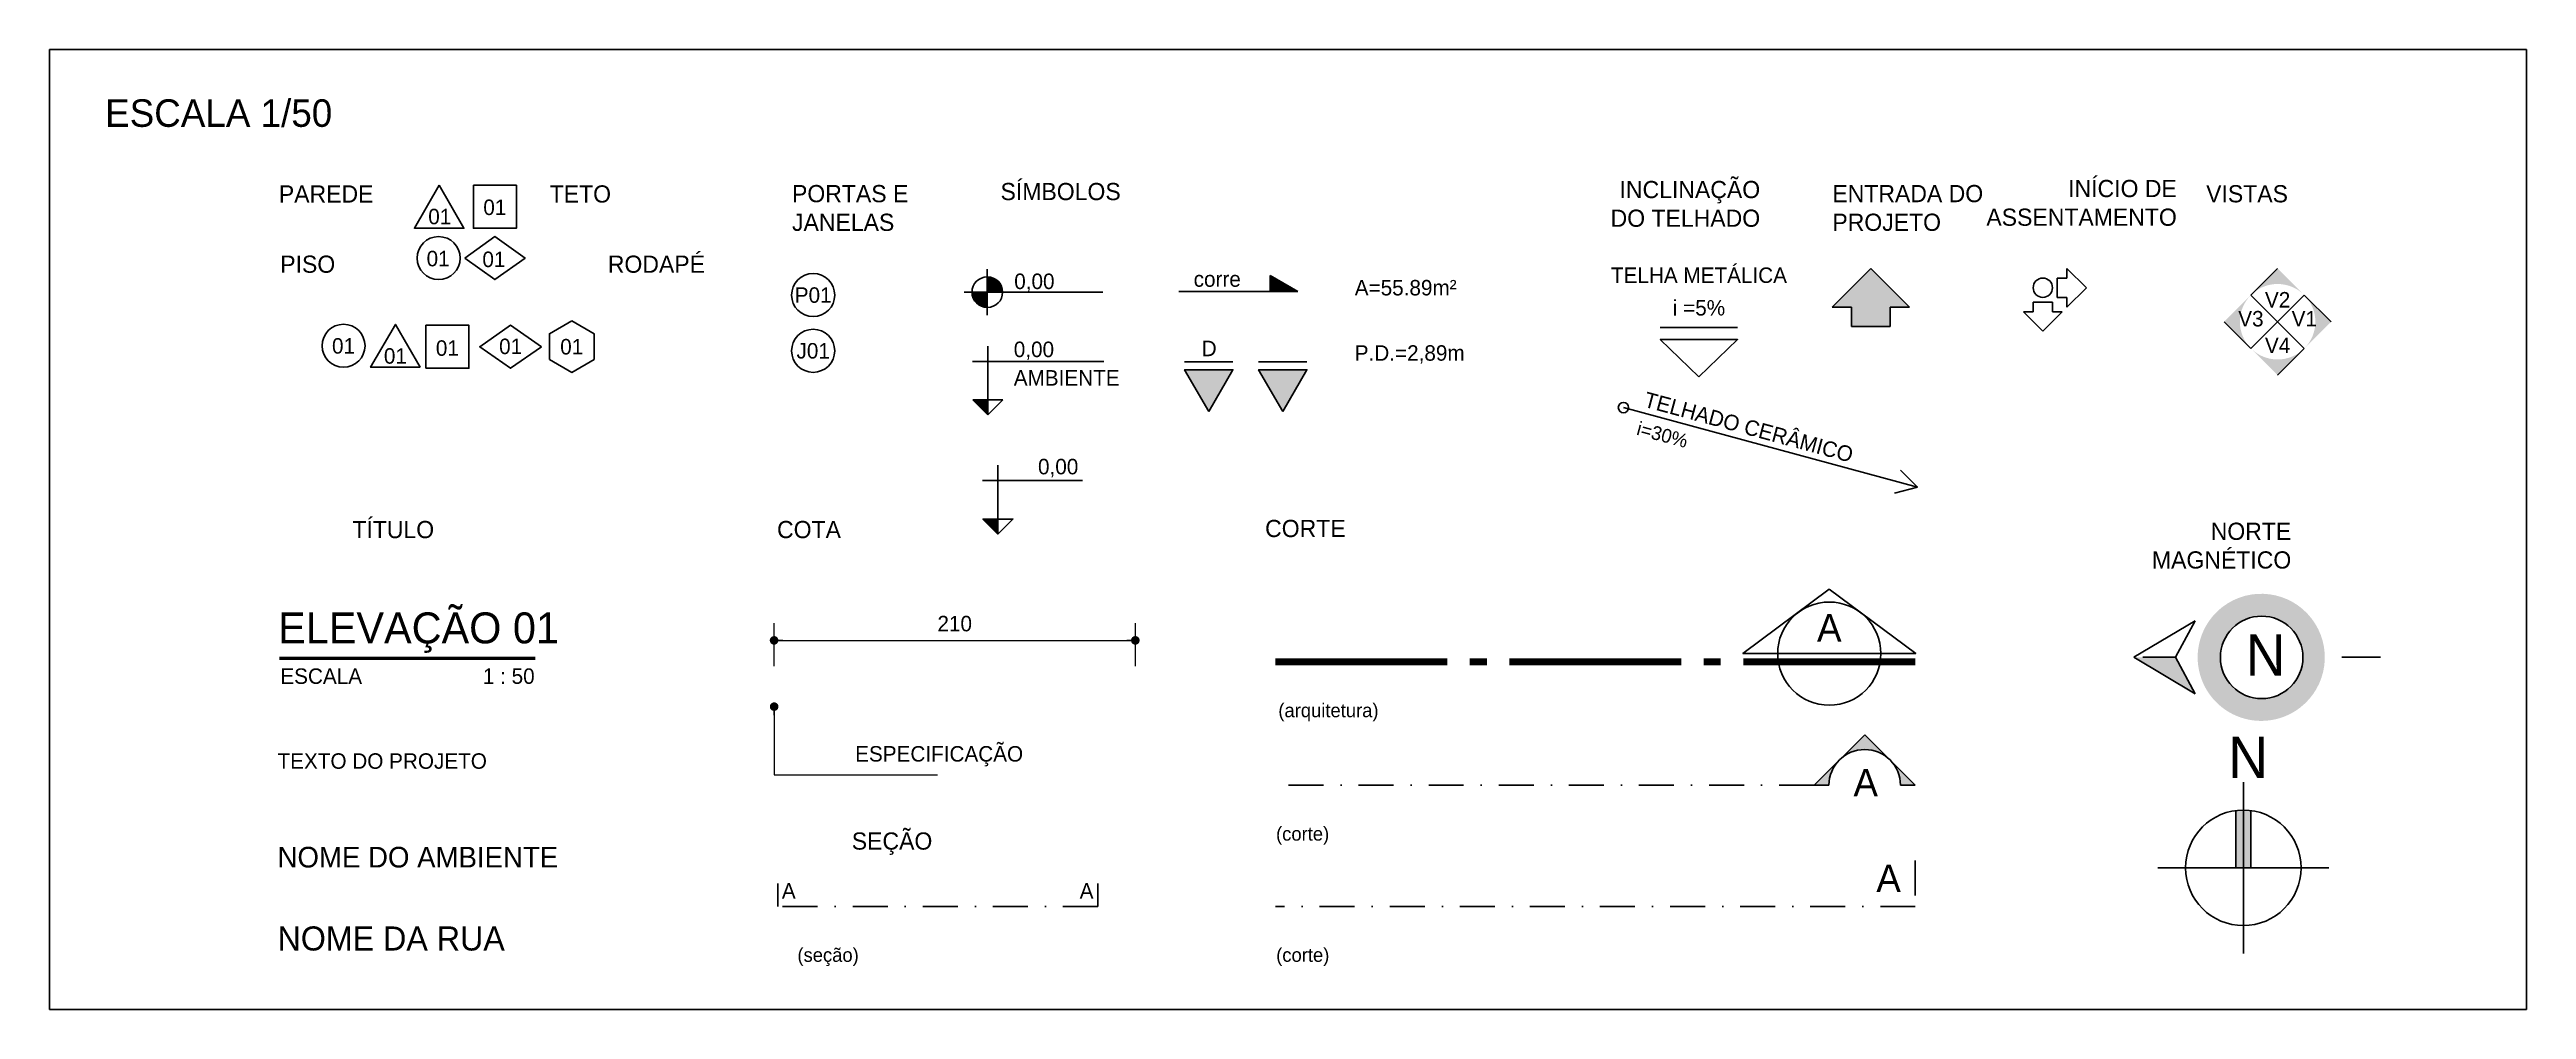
# Model space of a CAD drawing. Header units: centimetres. Extents: x 0 to 1084401, y -139216 to 99734.
# Drawn here: x 40301 to 41741, y -70184 to -69626 of the extents above; entities that cross this region are included whole.
import ezdxf
from ezdxf.enums import TextEntityAlignment as Align

# ---------------------------------------------------------------- set-up
doc = ezdxf.new("R2010")
doc.units = ezdxf.units.CM
doc.header["$LTSCALE"] = 4
doc.linetypes.add('DASHDOT', pattern=[25.4, 12.7, -6.35, 0, -6.35])
for name, color, linetype in [('0.6', 6, 'Continuous'), ('B-CORTE', 4, 'DASHDOT'), ('B-COTAS', 1, 'Continuous'), ('B-SIMBOLOS', 2, 'Continuous'), ('C-TEXTO-02', 2, 'Continuous')]:
    doc.layers.add(name, color=color, linetype=linetype)
doc.layers.add('C-TEXTO-01', color=2, linetype='Continuous', lineweight=20)
doc.layers.add('C-TEXTO-03', color=2, linetype='Continuous', lineweight=20)
doc.styles.add('Esc.50', font='ERASLGHT.TTF', dxfattribs={"height": 9})
doc.styles.add('RSA', font='arial.ttf')
doc.styles.add('S0', font='ERASDEMI.TTF')
doc.styles.add('S1', font='romans.shx', dxfattribs={"height": 100})
doc.styles.add('S2', font='romans.shx', dxfattribs={"height": 0.2})
doc.styles.add('Símbolos', font='ERASLGHT.TTF')
doc.dimstyles.new('ARQ50', dxfattribs={"dimscale": 50, "dimtxt": 9, "dimasz": 0.1, "dimexe": 0.2, "dimexo": 0.2, "dimgap": 0.1, "dimtad": 1, "dimzin": 12, "dimdsep": 46, "dimtxsty": 'Esc.50', "dimblk1": 'DOT', "dimblk2": 'DOT', "dimsah": 1, "dimcen": 0.4, "dimclrd": 256, "dimclre": 256, "dimclrt": 2, "dimadec": 0, "dimazin": 0, "dimtfac": 1, "dimtix": 1, "dimtmove": 2, "dimatfit": 3, "dimldrblk": 'DOT', "dimfxl": 0.3, "dimfxlon": 1, "dimtolj": 1, "dimtzin": 12, "dimlwd": 9, "dimlwe": 9, "dimarcsym": 0})

msp = doc.modelspace()

# ---------------------------------------------------------------- texts
at = {"layer": 'C-TEXTO-01', "char_height": 9, "attachment_point": 7, "style": 'Símbolos'}
for s, insert in [('corre', (40965.799, -69763.645)), ('A=55.89m²', (41059.435, -69768.675)), ('P.D.=2,89m', (41059.435, -69808.182))]:
    msp.add_mtext(s, dxfattribs=dict(at, insert=insert))
at = {"layer": 'C-TEXTO-01', "attachment_point": 1, "style": 'Símbolos'}
for s, insert, char_height, width in [('0,00', (40875.323, -69863.558), 9, 36.98947), ('TEXTO DO PROJETO', (40433.269, -70034.759), 9, 195.90439), ('A', (41349.319, -70043.823), 16, 24.89038), ('A', (41362.623, -70099.448), 16, 22.65231)]:
    msp.add_mtext(s, dxfattribs=dict(at, insert=insert, char_height=char_height, width=width))
at = {"layer": 'C-TEXTO-02', "attachment_point": 7}
for s, insert, char_height, style in [('ELEVAÇÃO 01', (40433.628, -69976.391), 18, 'Símbolos'), ('ESPECIFICAÇÃO', (40769.027, -70042.338), 9, 'Esc.50')]:
    msp.add_mtext(s, dxfattribs=dict(at, insert=insert, char_height=char_height, style=style))
at = {"layer": 'C-TEXTO-02', "attachment_point": 1, "style": 'Símbolos'}
for s, insert, char_height, width in [('ESCALA                     1 : 50', (40434.898, -69985.401), 9, 202.541), ('NOME DO AMBIENTE', (40433.269, -70089.143), 12, 195.90439)]:
    msp.add_mtext(s, dxfattribs=dict(at, insert=insert, char_height=char_height, width=width))
at = {"layer": 'C-TEXTO-03', "attachment_point": 1, "style": 'Símbolos'}
for s, insert, char_height, width in [('A', (40726.42, -70110.235), 9, 10.29551), ('A', (40899.545, -70110.235), 9, 10.29551), ('NOME DA RUA', (40433.269, -70135.42), 14, 195.90439)]:
    msp.add_mtext(s, dxfattribs=dict(at, insert=insert, char_height=char_height, width=width))
at = {"layer": 'DEFPOINTS', "color": 9, "insert": (40333.055, -69670.762), "char_height": 16, "attachment_point": 7, "style": 'Símbolos'}
msp.add_mtext('ESCALA 1/50', dxfattribs=at)
at = {"layer": 'DEFPOINTS', "width": 90.25757, "attachment_point": 3, "style": 'Símbolos'}
for s, insert, char_height in [('\\A1;SÍMBOLOS', (40923.395, -69703.145), 10), ('INCLINAÇÃO\\PDO TELHADO', (41295.092, -69701.981), 10), ('INÍCIO DE \\PASSENTAMENTO', (41537.285, -69701.393), 10), ('\\A1;\\pxql;PAREDE', (40524.297, -69704.554), 10), ('\\A1;\\pxql;TETO', (40681.731, -69704.554), 10), ('\\A1;\\pxql;PORTAS E JANELAS', (40822.589, -69704.352), 10), ('\\pxql;ENTRADA DO\\PPROJETO', (41427.32, -69704.329), 10), ('{\\fAvantGarde Bk BT|b0|i0|c0|p34;VISTAS}', (41601.905, -69704.445), 10), ('\\A1;RODAPÉ', (40681.731, -69745.38), 10), ('\\A1;\\pxql;{\\fAvantGarde Bk BT|b0|i0|c0|p34;PISO}', (40525.102, -69745.38), 10), ('\\A1;{\\fAvantGarde Bk BT|b0|i0|c0|p34;TÍTULO}', (40524.297, -69899.666), 10), ('\\A1;\\pxql;COTA ', (40813.883, -69899.666), 10), ('{\\fAvantGarde Bk BT|b0|i0|c0|p34;CORTE }', (41054.133, -69899.04), 10), ('NORTE MAGNÉTICO', (41603.807, -69900.663), 10), ('{\\fAvantGarde Bk BT|b0|i0|c0|p34;(arquitetura)}', (41073.28, -70005.783), 8), ('{\\fAvantGarde Bk BT|b0|i0|c0|p34;SEÇÃO}', (40813.883, -70080.764), 10), ('{\\fAvantGarde Bk BT|b0|i0|c0|p34;(corte)}', (41044.587, -70077.533), 8), ('(seção)', (40771.135, -70147.996), 8), ('{\\fAvantGarde Bk BT|b0|i0|c0|p34;(corte)}', (41044.676, -70147.996), 8)]:
    msp.add_mtext(s, dxfattribs=dict(at, insert=insert, char_height=char_height))

# ---------------------------------------------------------------- blocks, each defined once
blk = doc.blocks.new('PADRÃO - ESPECIFICAÇÕES')
blk.add_lwpolyline([(-168, 276), (-24, 26), (-312, 26), (-168, 276)])
for points in [[(31, 276), (281, 276), (281, 26), (31, 26)], [(-19, -147), (156, -22), (331, -147), (156, -272)]]:
    blk.add_lwpolyline(points, close=True)
blk.add_circle((-171, -147), 125)
at = {"style": 'S1'}
for tag, p in [('PAREDE', (-164, 50)), ('TETO', (156, 103)), ('PISO', (-151, -195)), ('RODAPÉ', (156, -217))]:
    blk.add_attdef(tag, text='', height=100, dxfattribs=at).set_placement(p, align=Align.CENTER)
blk = doc.blocks.new('*U32')
blk.add_lwpolyline([(0.288, 0), (-0.288, 0), (0, 0.498)], close=True)
at = {"style": 'S2'}
blk.add_attdef('PAREDE', text='', height=0.2, dxfattribs=at).set_placement((0, 0.041), align=Align.CENTER)
blk = doc.blocks.new('PADRÃO - PISO')
blk.add_circle((0, 0), 0.25)
at = {"style": 'S2'}
blk.add_attdef('PISO', text='', height=0.2, dxfattribs=at).set_placement((0, -0.092), align=Align.CENTER)
blk = doc.blocks.new('PADRÃO - TETO')
blk.add_lwpolyline([(-0.25, -0.25), (-0.25, 0.25), (0.25, 0.25), (0.25, -0.25)], close=True)
at = {"style": 'S2'}
blk.add_attdef('TETO', text='', height=0.2, dxfattribs=at).set_placement((0, -0.105), align=Align.CENTER)
blk = doc.blocks.new('*U45')
blk.add_lwpolyline([(0.359, 0.25), (0, 0.5), (0, 0.5), (-0.359, 0.25), (-0.359, 0.25), (0, 0), (0.359, 0.25)])
at = {"style": 'S2'}
blk.add_attdef('RODAPÉ', text='', height=0.2, dxfattribs=at).set_placement((0, 0.145), align=Align.CENTER)
blk = doc.blocks.new('PADRÃO - DIVERSOS')
blk.add_lwpolyline([(0, 0.3), (-0.26, 0.15), (-0.26, -0.15), (0, -0.3), (0.26, -0.15), (0.26, 0.15)], close=True)
at = {"style": 'S2'}
blk.add_attdef('DIVERSOS', text='', height=0.2, dxfattribs=at).set_placement((0, -0.092), align=Align.CENTER)
blk = doc.blocks.new('*U42')
blk.add_hatch(color=256).paths.add_polyline_path([(0.485, 0.485), (0.97, 0), (0.485, -0.485, 0.414214)])
for p, q in [((0.485, 0.485), (0, 0)), ((0.97, 0), (0.485, 0.485)), ((0, 0), (0.485, -0.485))]:
    blk.add_line(p, q)
at = {"layer": 'B-SIMBOLOS', "style": 'S2'}
blk.add_attdef('V1-V2-V3-V4', text='', height=0.2, dxfattribs=at).set_placement((0.485, -0.086), align=Align.CENTER)
blk = doc.blocks.new('*U29')
blk.add_hatch(color=256).paths.add_polyline_path([(0.485, -0.485), (0, -0.97), (-0.485, -0.485, 0.414214)])
for p, q in [((0, 0), (-0.485, -0.485)), ((0.485, -0.485), (0, 0)), ((0, -0.97), (0.485, -0.485))]:
    blk.add_line(p, q)
at = {"layer": 'B-SIMBOLOS', "style": 'S2'}
blk.add_attdef('V1-V2-V3-V4', text='', height=0.2, dxfattribs=at).set_placement((0, -0.571), align=Align.CENTER)
blk = doc.blocks.new('*U30')
blk.add_hatch(color=256).paths.add_polyline_path([(-0.485, -0.485), (-0.97, 0), (-0.485, 0.485, 0.414214)])
for p, q in [((0, 0), (-0.485, 0.485)), ((-0.485, -0.485), (0, 0)), ((-0.97, 0), (-0.485, -0.485))]:
    blk.add_line(p, q)
at = {"layer": 'B-SIMBOLOS', "style": 'S2'}
blk.add_attdef('V1-V2-V3-V4', text='', height=0.2, dxfattribs=at).set_placement((-0.485, -0.086), align=Align.CENTER)
blk = doc.blocks.new('*U31')
blk.add_hatch(color=256).paths.add_polyline_path([(-0.485, 0.485), (0, 0.97), (0.485, 0.485, 0.414214)])
for p, q in [((0, 0.97), (-0.485, 0.485)), ((-0.485, 0.485), (0, 0)), ((0, 0), (0.485, 0.485))]:
    blk.add_line(p, q)
at = {"layer": 'B-SIMBOLOS', "style": 'S2'}
blk.add_attdef('V1-V2-V3-V4', text='', height=0.2, dxfattribs=at).set_placement((0, 0.399), align=Align.CENTER)
blk = doc.blocks.new('*U21')
h = blk.add_hatch(color=256)
h.paths.add_polyline_path([(0.269, 0.178), (0.269, 0), (0.447, 0, 0.414214)])
h.paths.add_polyline_path([(0.269, 0), (0.091, 0, 0.414214), (0.269, -0.178)])
for p, q in [((1.61, 0), (0, 0)), ((0.269, 0.269), (0.269, -0.269))]:
    blk.add_line(p, q)
blk.add_circle((0.269, 0), 0.178)
at = {"style": 'S2'}
blk.add_attdef('NÍVEL', (0.582, 0.036), '', height=0.2, dxfattribs=at)
blk = doc.blocks.new('PADRÃO - NIVEL AMBIENTE1')
blk.add_hatch(color=256).paths.add_polyline_path([(0.269, -0.447), (0.095, -0.447), (0.269, -0.62)])
for p, q in [((0.269, 0.178), (0.269, -0.62)), ((1.621, 0), (0.091, 0)), ((0.269, -0.62), (0.095, -0.447)), ((0.095, -0.447), (0.443, -0.447)), ((0.269, -0.62), (0.443, -0.447))]:
    blk.add_line(p, q)
at = {"style": 'S2'}
for tag, p in [('NÍVEL', (0.572, 0.051)), ('AMBIENTE', (0.572, -0.28))]:
    blk.add_attdef(tag, p, '', height=0.2, dxfattribs=at)
blk = doc.blocks.new('*U33')
blk.add_line((-0.45, 0.573), (0.45, 0.573))
blk.add_lwpolyline([(0, 0), (0.45, 0.433), (-0.45, 0.433)], close=True)
at = {"style": 'S2'}
for tag, p in [('COBERTURA', (0, 1.092)), ('INCLINAÇÃO', (0, 0.713))]:
    blk.add_attdef(tag, text='', height=0.2, dxfattribs=at).set_placement(p, align=Align.CENTER)
blk = doc.blocks.new('DESCE11')
h = blk.add_hatch(color=256)
h.dxf.hatch_style = 1
h.paths.add_polyline_path([(-1779.84, 290.55), (-1792.34, 290.55), (-1786.09, 279.72)])
blk.add_line((-1779.84, 292.55), (-1792.34, 292.55))
blk.add_lwpolyline([(-1786.09, 279.72), (-1792.34, 290.55), (-1779.84, 290.55)], close=True)
blk = doc.blocks.new('*U47')
blk.add_line((6.25, 12.83), (-6.25, 12.83))
blk.add_lwpolyline([(0, 0), (-6.25, 10.83), (6.25, 10.83)], close=True)
at = {"layer": 'C-TEXTO-01', "style": 'Símbolos'}
blk.add_text('D', height=4, dxfattribs=at).set_placement((-1.82, 14.31))
blk = doc.blocks.new('DOT')
at = {"color": 0, "linetype": 'ByBlock'}
blk.add_line((-0.5, 0), (-1, 0), dxfattribs=at)
at = {"color": 0, "linetype": 'ByBlock', "const_width": 0.5}
blk.add_lwpolyline([(-0.25, 0, 1), (0.25, 0, 1)], format="xyb", close=True, dxfattribs=at)
blk = doc.blocks.new('*D49')
at = {"layer": 'B-COTAS', "lineweight": 9, "transparency": 16777216}
for p, q in [((40721.9, -69984.1), (40721.9, -69959.1)), ((40931.9, -69984.1), (40931.9, -69959.1)), ((40726.9, -69969.1), (40926.9, -69969.1))]:
    blk.add_line(p, q, dxfattribs=at)
at = {"layer": 'DEFPOINTS', "color": 0, "transparency": 16777216}
for p in [(40931.9, -69969.1), (40721.9, -70047.3), (40931.9, -70047.4)]:
    blk.add_point(p, dxfattribs=at)
at = {"layer": 'B-COTAS', "lineweight": 9, "transparency": 16777216, "xscale": 5, "yscale": 5, "zscale": 5, "rotation": 180}
blk.add_blockref('DOT', (40721.9, -69969.1), dxfattribs=at)
at = {"layer": 'B-COTAS', "lineweight": 9, "transparency": 16777216, "xscale": 5, "yscale": 5, "zscale": 5}
blk.add_blockref('DOT', (40931.9, -69969.1), dxfattribs=at)
at = {"layer": 'B-COTAS', "color": 2, "transparency": 16777216, "insert": (40826.9, -69959.4), "char_height": 9, "attachment_point": 5, "style": 'Esc.50'}
blk.add_mtext('\\A1;210', dxfattribs=at)
blk = doc.blocks.new('_Dot')
at = {"color": 0, "linetype": 'ByBlock', "lineweight": -2}
blk.add_line((-0.5, 0), (-1, 0), dxfattribs=at)
at = {"color": 0, "linetype": 'ByBlock', "const_width": 0.5}
blk.add_lwpolyline([(-0.25, 0, 1), (0.25, 0, 1)], format="xyb", close=True, dxfattribs=at)
blk = doc.blocks.new('A$C114277C9')
h = blk.add_hatch(color=256)
h.dxf.hatch_style = 1
h.paths.add_polyline_path([(852, 148), (852, 0), (1109, 0)])
for p, q in [((0, 0), (1109, 0)), ((1109, 0), (852, 148)), ((852, 148), (852, 0))]:
    blk.add_line(p, q)
blk = doc.blocks.new('JANELA')
blk.add_circle((0, 0), 31.2)
at = {"color": 7, "style": 'RSA'}
blk.add_attdef('J', text='', height=20, dxfattribs=at).set_placement((0, 0), align=Align.MIDDLE_CENTER)
blk = doc.blocks.new('SENTIDO INCL')
for p, q in [((0, 0), (295, 0)), ((295, 0), (275.1, 11.5)), ((295, 0), (275.1, -11.5))]:
    blk.add_line(p, q)
blk.add_circle((0, 0), 5)
at = {"color": 7, "style": 'RSA'}
for tag, p in [('SENTIDO', (17.9, 6)), ('INCLINAÇÃO', (18.3, -22.1))]:
    blk.add_attdef(tag, p, '', height=15, dxfattribs=at)
blk = doc.blocks.new('*U28')
for p, q in [((-0.5, 0.25), (0, 0.75)), ((0, 0.75), (0.5, 0.25)), ((-0.25, 0.25), (-0.5, 0.25)), ((-0.25, 0), (-0.25, 0.25)), ((0.25, 0), (-0.25, 0)), ((0.5, 0.25), (0.25, 0.25)), ((0.25, 0.25), (0.25, 0))]:
    blk.add_line(p, q)
blk = doc.blocks.new('*U41')
for p, q in [((0.187, -0.125), (0.187, 0.125)), ((0.187, 0.125), (0.312, 0.125)), ((0.312, 0.25), (0.562, 0)), ((0.312, 0.125), (0.312, 0.25)), ((0.562, 0), (0.312, -0.25)), ((0, -0.562), (-0.25, -0.313)), ((-0.25, -0.313), (-0.125, -0.313)), ((-0.125, -0.313), (-0.125, -0.187)), ((-0.125, -0.187), (0.125, -0.187)), ((0.25, -0.313), (0, -0.562)), ((0.125, -0.187), (0.125, -0.313)), ((0.125, -0.313), (0.25, -0.313)), ((0.312, -0.125), (0.187, -0.125)), ((0.312, -0.25), (0.312, -0.125))]:
    blk.add_line(p, q)
blk.add_circle((0, 0), 0.125)
blk = doc.blocks.new('*U40')
blk.add_lwpolyline([(40.25, 5.28), (46.53, 0.6), (33.97, 0.6)], close=True)
at = {"ltscale": 0.7, "const_width": 0.5}
for points in [[(12.5, 0), (0, 0)], [(15.37, 0), (14.12, 0)], [(29.5, 0), (17, 0)], [(32.37, 0), (31.12, 0)], [(46.5, 0), (34, 0)]]:
    blk.add_lwpolyline(points, dxfattribs=at)
blk.add_circle((40.25, 0.6), 3.75)
at = {"style": 'S0'}
blk.add_attdef('LETRA_CORTE', text='', height=2, dxfattribs=at).set_placement((40.25, 2.48), align=Align.MIDDLE_CENTER)
blk = doc.blocks.new('A$C7EF14637')
at = {"layer": 'B-SIMBOLOS'}
h = blk.add_hatch(color=251, dxfattribs=at)
h.dxf.hatch_style = 1
h.set_gradient(color1=(90, 98, 114), color2=(235, 235, 235), tint=0.01, name='INVCYLINDER')
h.paths.add_polyline_path([(48.32, -14.64, 1), (25.76, 14.63, 1)])
h.paths.add_polyline_path([(27.68, 12.14, -1), (46.4, -12.15, -1)], flags=16)
h.paths.add_polyline_path([(29.67, 9.56, -1), (44.42, -9.58, -1)], flags=0)
h.paths.add_polyline_path([(35.01, -8.05), (33.9, -6.62), (37.87, 5.17), (29.68, -1.14), (28.69, 0.14), (39.1, 8.16), (40.16, 6.77), (36.19, -5.04), (44.39, 1.29), (45.41, -0.04)], flags=0)
h = blk.add_hatch(color=251, dxfattribs=at)
h.dxf.hatch_style = 1
h.set_gradient(color1=(90, 98, 114), color2=(235, 235, 235), tint=0.01, name='INVCYLINDER')
h.paths.add_polyline_path([(46.4, -12.15, 1), (27.68, 12.14, 1)])
h.paths.add_polyline_path([(29.67, 9.56, -1), (44.42, -9.58, -1)], flags=16)
h.paths.add_polyline_path([(35.01, -8.05), (33.9, -6.62), (37.87, 5.17), (29.68, -1.14), (28.69, 0.14), (39.1, 8.16), (40.16, 6.77), (36.19, -5.04), (44.39, 1.29), (45.41, -0.04)], flags=0)
blk.add_hatch(color=256, dxfattribs=at).paths.add_polyline_path([(0, 0), (17.83, -10.63), (12.08, 0)])
for p, q in [((0, 0), (17.83, 10.63)), ((17.83, 10.63), (12.08, 0)), ((0, 0), (17.83, -10.63)), ((12.08, 0), (2.63, 0)), ((17.83, -10.63), (12.08, 0)), ((71.68, 0), (60.42, 0))]:
    blk.add_line(p, q, dxfattribs=at)
blk.add_circle((37.16, -0.02), 11.99, dxfattribs=at)
at = {"layer": 'C-TEXTO-03', "insert": (32.52, 6.64), "char_height": 12, "width": 11.9206, "attachment_point": 1, "style": 'Símbolos'}
blk.add_mtext('N', dxfattribs=at)
blk = doc.blocks.new('A$C6AB97AFF')
at = {"layer": 'B-SIMBOLOS'}
h = blk.add_hatch(color=252, dxfattribs=at)
h.set_gradient(color1=(132, 132, 132), one_color=1, tint=1, name='INVCURVED')
h.paths.add_polyline_path([(2.19, 16.65, 0.032761), (0, 16.79), (0, 0), (2.19, 0)])
h.paths.add_polyline_path([(0, 16.79, 0.032761), (-2.19, 16.65), (-2.19, 0), (0, 0)])
for p, q in [((0, 24.86), (0, -24.86)), ((-2.19, 16.65), (-2.19, 0)), ((2.19, 16.65), (2.19, 0)), ((-24.86, 0), (24.86, 0))]:
    blk.add_line(p, q, dxfattribs=at)
blk.add_circle((0, 0), 16.79, dxfattribs=at)
at = {"layer": 'C-TEXTO-03', "insert": (-4.41, 38.08), "char_height": 12, "width": 11.9206, "attachment_point": 1, "style": 'Símbolos'}
blk.add_mtext('N', dxfattribs=at)
blk = doc.blocks.new('A$C4B335074')
at = {"layer": 'B-CORTE', "linetype": 'Continuous'}
h = blk.add_hatch(color=256, dxfattribs=at)
h.paths.add_polyline_path([(14.71, 14.71), (7.35, 7.35, -0.414214), (22.06, 7.35)])
h.paths.add_polyline_path([(22.06, 7.35, -0.198912), (25.11, 0), (29.42, 0)])
h.paths.add_polyline_path([(7.35, 7.35), (0, 0), (4.31, 0, -0.198912)])
for p, q in [((14.71, 14.71), (0, 0)), ((29.42, 0), (14.71, 14.71)), ((0, 0), (4.31, 0)), ((25.11, 0), (29.42, 0))]:
    blk.add_line(p, q, dxfattribs=at)
at = {"layer": 'B-CORTE', "linetype": 'Continuous', "ltscale": 0.4}
blk.add_arc((14.71, 0), 10.4, 0, 180, dxfattribs=at)
blk = doc.blocks.new('NÍVEL 50')
at = {"layer": 'B-SIMBOLOS'}
h = blk.add_hatch(color=256, dxfattribs=at)
h.dxf.hatch_style = 1
h.paths.add_polyline_path([(40852, -69907.3), (40852, -69898.6), (40843.3, -69898.6)])
blk.add_line((40843.1, -69876.2), (40901.2, -69876.2), dxfattribs=at)
blk.add_lwpolyline([(40852, -69907.3), (40843.3, -69898.6), (40860.7, -69898.6), (40852, -69907.3), (40852, -69867.3)], dxfattribs=at)

# ---------------------------------------------------------------- dimensions: what is measured, and where the dimension line sits
at = {"layer": 'B-COTAS'}
dim = msp.add_linear_dim(base=(40931.94, -69969.055), p1=(40721.94, -70047.338), p2=(40931.94, -70047.361), dimstyle='ARQ50', override={"dimtxsty": 'Esc.50'}, dxfattribs=at)
dim.commit()
dim.dimension.update_dxf_attribs({"geometry": '*D49', "text_midpoint": (40826.94, -69959.416)})

# ---------------------------------------------------------------- hatches: boundary and pattern name
at = {"layer": 'B-SIMBOLOS'}
h = msp.add_hatch(color=256, dxfattribs=at)
h.dxf.hatch_style = 1
h.paths.add_polyline_path([(41359.418, -69752.815), (41336.918, -69775.315), (41348.168, -69775.315), (41348.168, -69786.565), (41370.668, -69786.565), (41370.668, -69775.315), (41381.918, -69775.315)])
h = msp.add_hatch(color=256, dxfattribs=at)
h.dxf.hatch_style = 1
h.paths.add_polyline_path([(40988.639, -69811.725), (40960.514, -69811.725), (40974.576, -69836.082)])

# ---------------------------------------------------------------- linework, layer by layer
at = {"layer": 'B-CORTE', "ltscale": 0.4}
msp.add_line((41326.444, -70053.359), (41013.275, -70053.359), dxfattribs=at)
for points in [[(41385.275, -70097.074), (41385.275, -70123.822), (41013.275, -70123.822)], [(40910.149, -70110.448), (40910.149, -70123.822), (40724.149, -70123.822), (40724.149, -70110.448)]]:
    msp.add_lwpolyline(points, dxfattribs=at)
at = {"layer": 'C-TEXTO-01', "const_width": 2}
msp.add_lwpolyline([(40434.251, -69979.604), (40583.191, -69979.604)], dxfattribs=at)
at = {"layer": 'DEFPOINTS', "color": 9}
msp.add_lwpolyline([(40300.736, -69625.583), (41740.535, -69625.583), (41740.535, -70183.697), (40300.736, -70183.697)], close=True, dxfattribs=at)

# ---------------------------------------------------------------- block references
at = {"layer": '0.6'}
msp.add_blockref('NÍVEL 50', (0, 0), dxfattribs=at)
at = {"layer": 'B-CORTE', "xscale": 2, "yscale": 2, "zscale": 2}
msp.add_blockref('A$C4B335074', (41326.444, -70053.359), dxfattribs=at)
at = {"layer": 'B-SIMBOLOS'}
ref = msp.add_blockref('PADRÃO - ESPECIFICAÇÕES', (40544.022, -69732.13), dxfattribs=dict(at, xscale=0.1000000000203727, yscale=0.1000000000203727, zscale=0.1000000000203727))
ref.add_attrib('RODAPÉ', '01', dxfattribs={"layer": 'C-TEXTO-01', "height": 9, "style": 'Símbolos'}).set_placement((40559.048, -69752.065), align=Align.CENTER)
ref.add_attrib('TETO', '01', dxfattribs={"layer": 'C-TEXTO-01', "height": 9, "style": 'Símbolos'}).set_placement((40559.578, -69721.797), align=Align.CENTER)
ref.add_attrib('PISO', '01', dxfattribs={"layer": 'C-TEXTO-01', "height": 9, "style": 'Símbolos'}).set_placement((40526.611, -69751.622), align=Align.CENTER)
ref.add_attrib('PAREDE', '01', dxfattribs={"layer": 'C-TEXTO-01', "height": 9, "style": 'Símbolos'}).set_placement((40527.576, -69727.178), align=Align.CENTER)
ref = msp.add_blockref('JANELA', (40744.637, -69768.343), dxfattribs=dict(at, xscale=0.401785714289872, yscale=0.401785714289872, zscale=0.401785714289872))
ref.add_attrib('J', 'P01', dxfattribs={"layer": 'C-TEXTO-01', "color": 1, "height": 9, "style": 'Símbolos'}).set_placement((40744.637, -69768.342), align=Align.MIDDLE_CENTER)
ref = msp.add_blockref('*U21', (40832.41, -69766.639), dxfattribs=dict(at, xscale=50, yscale=50, zscale=50))
ref.add_attrib('NÍVEL', '0,00', (40861.498, -69764.845), dxfattribs={"layer": 'C-TEXTO-01', "height": 9, "style": 'Esc.50'})
for name, p, xscale, yscale, zscale in [('A$C114277C9', (40957.108, -69766.206), 0.0625, 0.0625, 0.0625), ('*U28', (41359.418, -69786.565), 45, 45, 45), ('*U41', (41459.408, -69764.065), 45, 45, 45), ('*U47', (40974.576, -69836.082), 2.25, 2.25, 2.25), ('DESCE11', (45036.294, -70465.462), 2.25, 2.25, 2.25)]:
    msp.add_blockref(name, p, dxfattribs=dict(at, xscale=xscale, yscale=yscale, zscale=zscale))
ref = msp.add_blockref('*U33', (41259.517, -69815.901), dxfattribs=dict(at, xscale=50, yscale=50, zscale=50))
ref.add_attrib('COBERTURA', 'TELHA METÁLICA', dxfattribs={"layer": 'C-TEXTO-01', "height": 9, "style": 'Símbolos'}).set_placement((41259.517, -69761.294), align=Align.CENTER)
ref.add_attrib('INCLINAÇÃO', 'i =5%', dxfattribs={"layer": 'C-TEXTO-01', "height": 9, "style": 'Símbolos'}).set_placement((41259.517, -69780.249), align=Align.CENTER)
ref = msp.add_blockref('*U31', (41595.886, -69783.851), dxfattribs=dict(at, xscale=32, yscale=32, zscale=32))
ref.add_attrib('V1-V2-V3-V4', 'V2', dxfattribs={"layer": 'C-TEXTO-01', "height": 9, "style": 'Símbolos'}).set_placement((41595.886, -69771.072), align=Align.MIDDLE_CENTER)
ref = msp.add_blockref('*U30', (41595.886, -69783.851), dxfattribs=dict(at, xscale=32, yscale=32, zscale=32))
ref.add_attrib('V1-V2-V3-V4', 'V3', dxfattribs={"layer": 'C-TEXTO-01', "height": 9, "style": 'Símbolos'}).set_placement((41580.368, -69786.589), align=Align.CENTER)
ref = msp.add_blockref('*U42', (41595.886, -69783.851), dxfattribs=dict(at, xscale=32, yscale=32, zscale=32))
ref.add_attrib('V1-V2-V3-V4', 'V1', dxfattribs={"layer": 'C-TEXTO-01', "height": 9, "style": 'Símbolos'}).set_placement((41611.404, -69786.589), align=Align.CENTER)
ref = msp.add_blockref('PADRÃO - PISO', (40471.62, -69797.808), dxfattribs=dict(at, xscale=50, yscale=50, zscale=50))
ref.add_attrib('PISO', '01', dxfattribs={"layer": 'C-TEXTO-01', "height": 9, "style": 'Símbolos'}).set_placement((40471.62, -69802.387), align=Align.CENTER)
ref = msp.add_blockref('*U32', (40501.789, -69810.308), dxfattribs=dict(at, xscale=50, yscale=50, zscale=50))
ref.add_attrib('PAREDE', '01', dxfattribs={"layer": 'C-TEXTO-01', "height": 9, "style": 'Símbolos'}).set_placement((40501.789, -69808.235), align=Align.CENTER)
ref = msp.add_blockref('PADRÃO - TETO', (40531.986, -69798.386), dxfattribs=dict(at, xscale=50, yscale=50, zscale=50))
ref.add_attrib('TETO', '01', dxfattribs={"layer": 'C-TEXTO-01', "height": 9, "style": 'Símbolos'}).set_placement((40531.986, -69803.656), align=Align.CENTER)
ref = msp.add_blockref('*U45', (40568.762, -69810.886), dxfattribs=dict(at, xscale=50, yscale=50, zscale=50))
ref.add_attrib('RODAPÉ', '01', dxfattribs={"layer": 'C-TEXTO-01', "height": 9, "style": 'Símbolos'}).set_placement((40568.762, -69802.668), align=Align.CENTER)
ref = msp.add_blockref('PADRÃO - DIVERSOS', (40604.272, -69798.287), dxfattribs=dict(at, xscale=50, yscale=50, zscale=50))
ref.add_attrib('DIVERSOS', '01', dxfattribs={"layer": 'C-TEXTO-01', "height": 9, "style": 'Símbolos'}).set_placement((40604.272, -69802.867), align=Align.CENTER)
ref = msp.add_blockref('*U29', (41595.886, -69783.851), dxfattribs=dict(at, xscale=32, yscale=32, zscale=32))
ref.add_attrib('V1-V2-V3-V4', 'V4', dxfattribs={"layer": 'C-TEXTO-01', "height": 9, "style": 'Símbolos'}).set_placement((41595.886, -69802.107), align=Align.CENTER)
ref = msp.add_blockref('JANELA', (40744.637, -69800.738), dxfattribs=dict(at, xscale=0.401785714289872, yscale=0.401785714289872, zscale=0.401785714289872))
ref.add_attrib('J', 'J01', dxfattribs={"layer": 'C-TEXTO-01', "color": 1, "height": 9, "style": 'Símbolos'}).set_placement((40744.637, -69800.737), align=Align.MIDDLE_CENTER)
ref = msp.add_blockref('PADRÃO - NIVEL AMBIENTE1', (40832.628, -69806.957), dxfattribs=dict(at, xscale=50, yscale=50, zscale=50))
ref.add_attrib('NÍVEL', '0,00', (40861.233, -69804.407), dxfattribs={"layer": 'C-TEXTO-01', "height": 9, "style": 'Símbolos'})
ref.add_attrib('AMBIENTE', 'AMBIENTE', (40861.233, -69820.972), dxfattribs={"layer": 'C-TEXTO-01', "height": 9, "style": 'Símbolos'})
ref = msp.add_blockref('SENTIDO INCL', (41215.625, -69833.788), dxfattribs=dict(at, xscale=0.5999999999804227, yscale=0.5999999999804227, zscale=0.5999999999804227, rotation=344.8662196923002))
ref.add_attrib('INCLINAÇÃO', 'i=30%', (41222.733, -69849.451), dxfattribs={"layer": 'C-TEXTO-01', "height": 8, "rotation": 344.86622, "style": 'Símbolos'})
ref.add_attrib('SENTIDO', 'TELHADO CERÂMICO', (41226.916, -69833.136), dxfattribs={"layer": 'C-TEXTO-01', "height": 9, "rotation": 344.86622, "style": 'Símbolos'})
ref = msp.add_blockref('*U40', (41013.275, -69981.609), dxfattribs=dict(at, xscale=8, yscale=8, zscale=8))
ref.add_attrib('LETRA_CORTE', 'A', dxfattribs={"layer": 'C-TEXTO-01', "lineweight": -2, "height": 16, "style": 'Símbolos'}).set_placement((41335.275, -69961.809), align=Align.MIDDLE_CENTER)
at = {"layer": 'C-TEXTO-03', "xscale": 2, "yscale": 2, "zscale": 2}
for name, p in [('A$C7EF14637', (41512.285, -69978.956)), ('A$C6AB97AFF', (41575.97, -70101.343))]:
    msp.add_blockref(name, p, dxfattribs=at)

msp.set_redraw_order([(e.dxf.handle, doc.entitydb.next_handle()) for e in msp.query("TEXT MTEXT ATTDEF DIMENSION ARC_DIMENSION")])  # texts and dimensions are drawn at this point

# ---------------------------------------------------------------- leaders
at = {"layer": 'B-COTAS', "annotation_type": 0, "has_hookline": 1, "hookline_direction": 0}
msp.add_leader([(40721.94, -70007.636), (40721.94, -70047.338), (40810.835, -70047.338)], dimstyle='ARQ50', override={"dimtxsty": 'Esc.50'}, dxfattribs=at)

doc.saveas('drawing.dxf')
